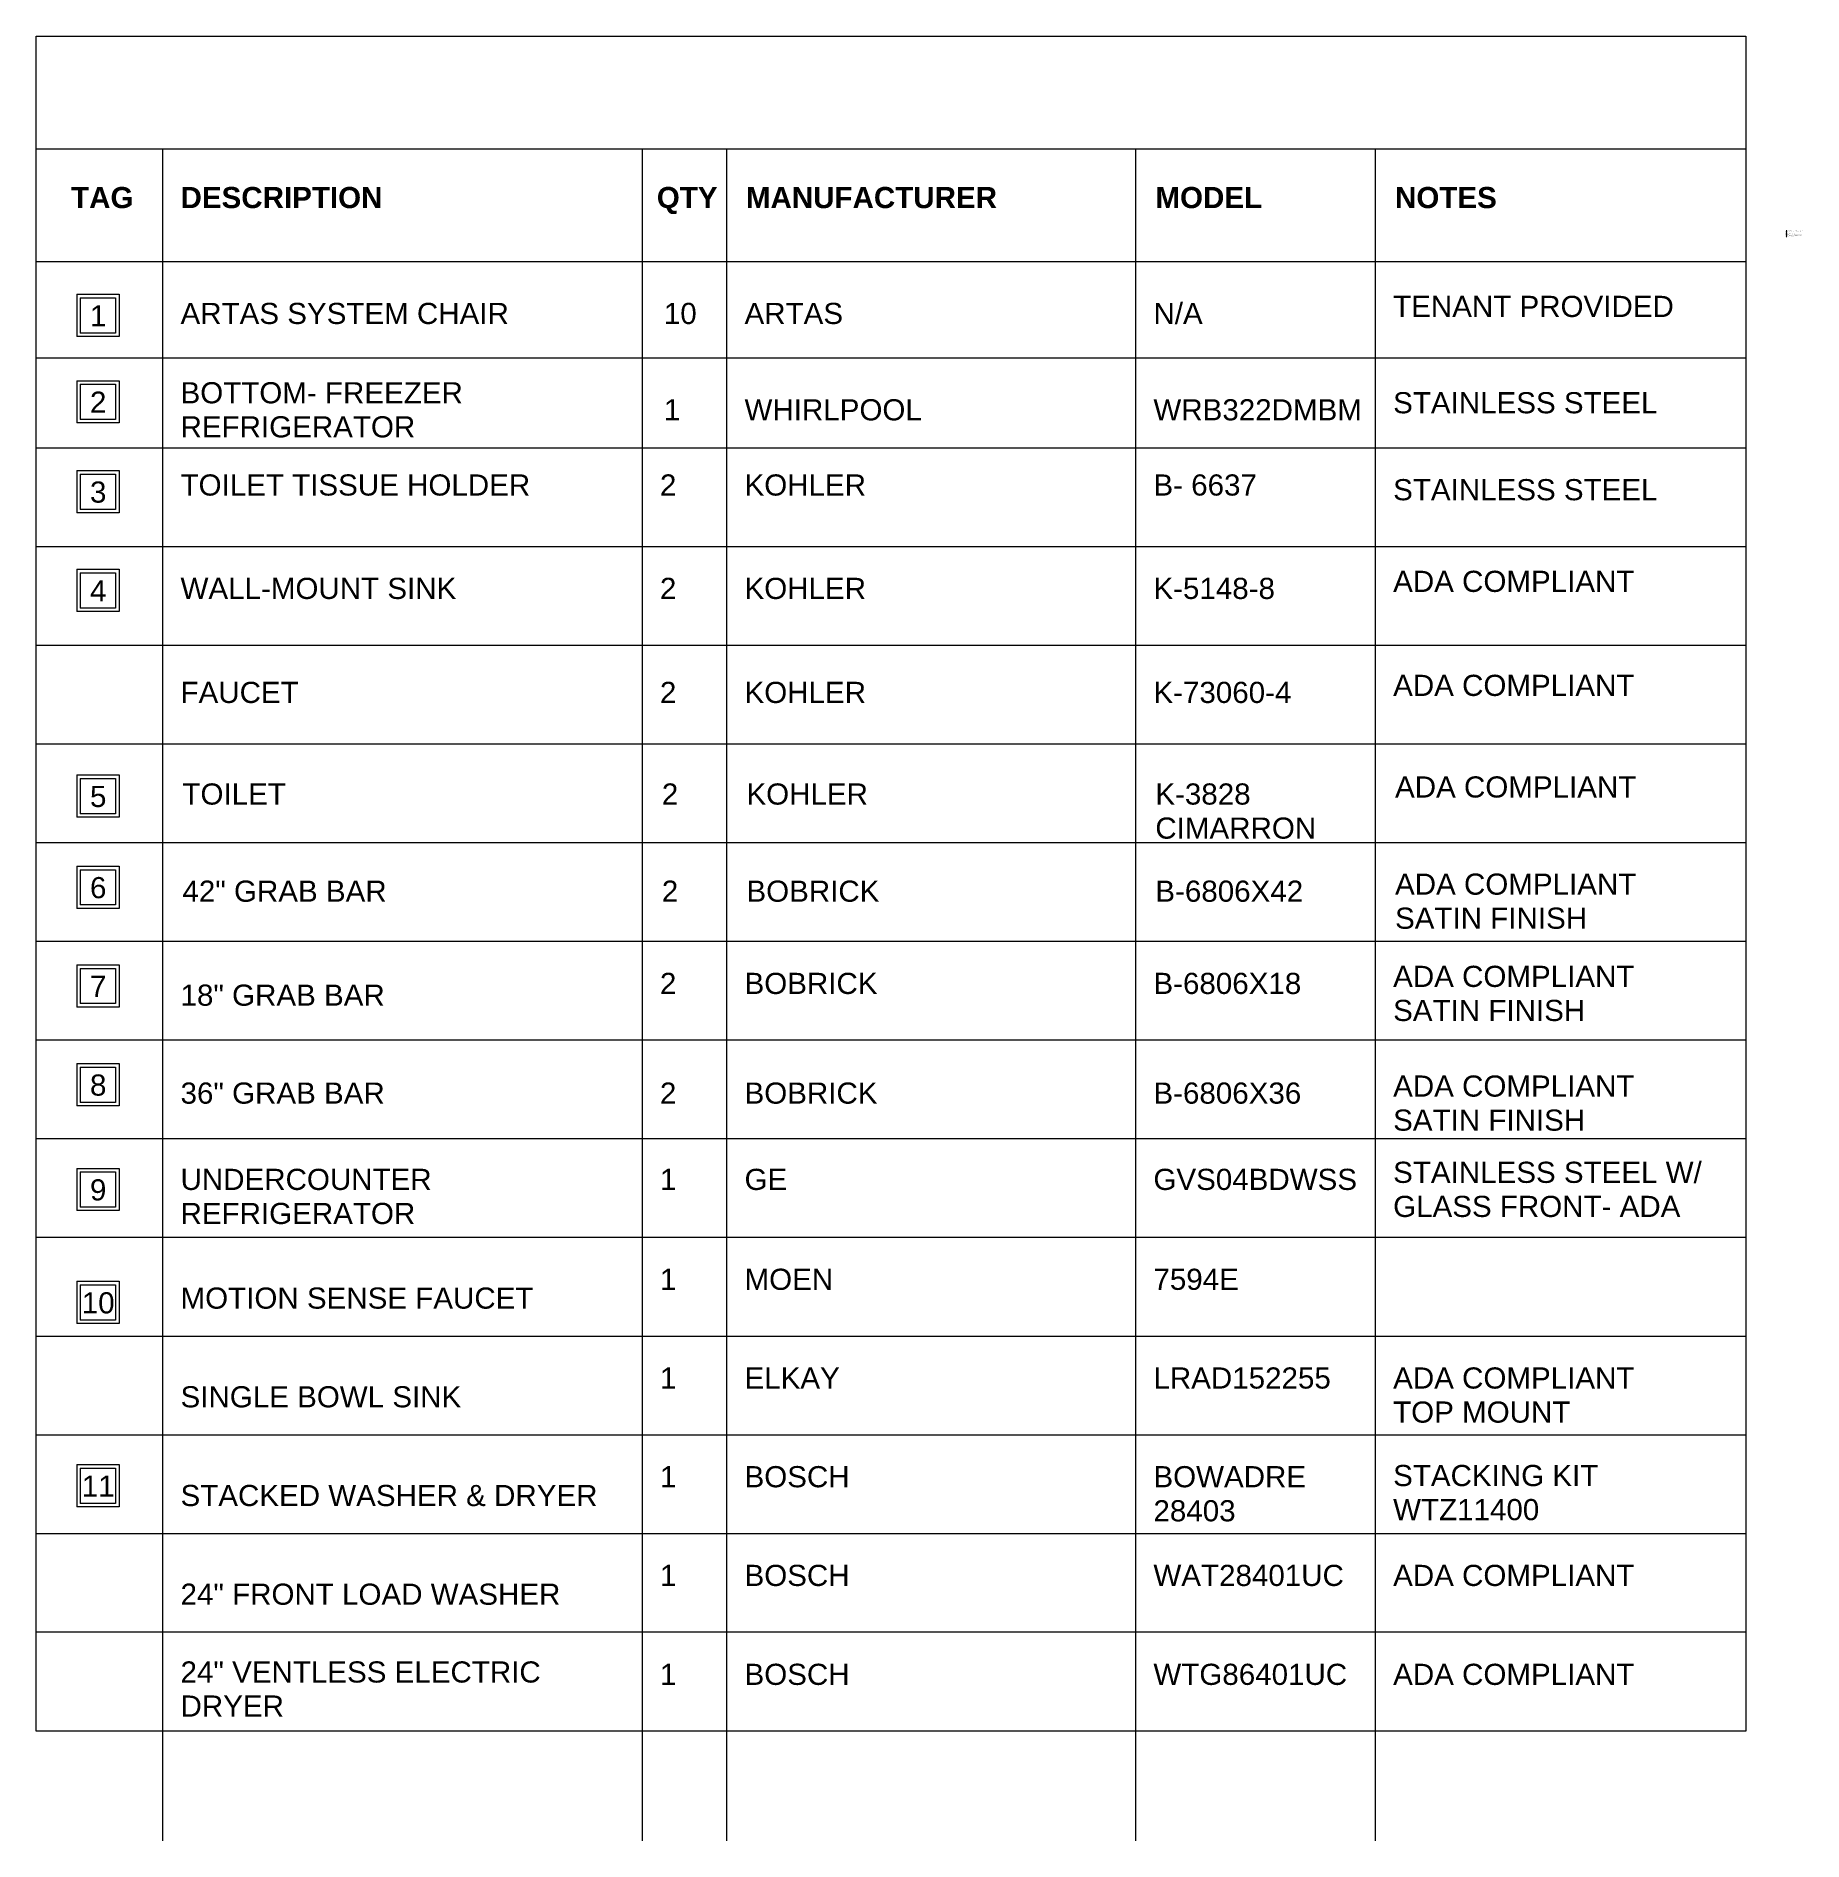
# Model space of a CAD drawing. Header units: inches. Extents: x 1 to 3107, y -595 to 378.
# Drawn here: x 2355 to 3107, y -575 to 193 of the extents above; entities that cross this region are included whole.
import ezdxf

# ---------------------------------------------------------------- set-up
doc = ezdxf.new("R2010")
doc.units = ezdxf.units.IN
doc.header["$MEASUREMENT"] = 0
for name, color, linetype, lineweight in [('A-ANNO-NOTE', 131, 'Continuous', 20), ('A-DETL-THIN', 151, 'Continuous', 9), ('G-ANNO-TEXT', 231, 'Continuous', 9)]:
    doc.layers.add(name, color=color, linetype=linetype, lineweight=lineweight)
doc.styles.add('Arial', font='arial.ttf', dxfattribs={"height": 9})
doc.styles.add('Arial_1', font='arial.ttf', dxfattribs={"height": 0.09375})
doc.styles.add('Arial_B', font='arialbd.ttf', dxfattribs={"height": 9})

msp = doc.modelspace()

# ---------------------------------------------------------------- texts
at = {"layer": 'A-ANNO-NOTE', "lineweight": 9, "attachment_point": 2, "line_spacing_factor": 0.941778}
for s, insert, char_height, width, style in [('2', (3099.62, 110.06), 0.0937, 0.0872, 'Arial_1'), ('3', (3099.62, 109.68), 0.0937, 0.0872, 'Arial_1'), ('4', (3099.62, 109.29), 0.0937, 0.0872, 'Arial_1'), ('5', (3099.62, 108.88), 0.0937, 0.0872, 'Arial_1'), ('6', (3099.62, 108.5), 0.0937, 0.0872, 'Arial_1'), ('7', (3099.62, 108.06), 0.0937, 0.0872, 'Arial_1'), ('1', (3099.62, 110.41), 0.0937, 0.0872, 'Arial_1'), ('1', (2381.17, 78.73), 9, 8.3742, 'Arial'), ('2', (2381.17, 41.98), 9, 8.3742, 'Arial'), ('3', (2381.17, 3.73), 9, 8.3742, 'Arial'), ('4', (2381.17, -38.27), 9, 8.3742, 'Arial'), ('5', (2381.17, -125.79), 9, 8.3742, 'Arial'), ('6', (2381.17, -164.6), 9, 8.3742, 'Arial'), ('7', (2381.17, -206.6), 9, 8.3742, 'Arial'), ('8', (2381.17, -248.6), 9, 8.3742, 'Arial'), ('9', (2381.17, -293.2), 9, 8.3742, 'Arial'), ('10', (2381.17, -341.27), 9, 16.7484, 'Arial'), ('11', (2381.17, -419.27), 9, 16.7484, 'Arial')]:
    msp.add_mtext(s, dxfattribs=dict(at, insert=insert, char_height=char_height, width=width, style=style))
at = {"layer": 'G-ANNO-TEXT', "color": 7, "attachment_point": 1}
for s, insert, char_height, width, style in [('TAG', (2369.64, 129.06), 9, 32.421, 'Arial_B'), ('DESCRIPTION', (2416.21, 129.06), 9, 105.444, 'Arial_B'), ('QTY', (2618.88, 129.06), 9, 31.815, 'Arial_B'), ('MANUFACTURER', (2656.79, 129.06), 9, 130.896, 'Arial_B'), ('MODEL', (2831.06, 129.06), 9, 56.055, 'Arial_B'), ('NOTES', (2933.02, 129.06), 9, 53.631, 'Arial_B'), ('WIRELESS ACCESS POINT THIS LOCATION. COORDINATE EXACT LOCATION WITH TENANT.', (3099.82, 110.04), 0.0937, 7.1394, 'Arial_1'), ('AND SECURITY VENDOR. ', (3099.82, 108.34), 0.0937, 2.0168, 'Arial_1'), ('QTY. (2) 2" GROMMET HOLES TO BE COORDINATED WITH POWER BENEATH FOR IPAD CHECK IN STATION', (3099.82, 110.41), 0.0937, 8.3167, 'Arial_1'), ('PROVIDE JUNCTION BOX FOR ENTRY DOOR MOTION SENSOR ', (3099.82, 109.67), 0.0937, 4.9237, 'Arial_1'), ('PROVIDE NEW FIRE ALARM RELAY FOR MAGLOCKS ', (3099.82, 109.28), 0.0937, 4.1126, 'Arial_1'), ('EXISTING ELECTRIC STRIKE CARD READER THIS LOCATION. GC TO COORDINATE WITH TENANT ', (3099.82, 108.87), 0.0937, 7.5971, 'Arial_1'), ('SECURITY VENDOR. ', (3099.82, 108.72), 0.0937, 1.6318, 'Arial_1'), ('PROVIDE JUNCTION BOX ABOVE CEILING FOR SECURITY CAMERA. COORDIANTE WITH TENANT ', (3099.82, 108.49), 0.0937, 7.5687, 'Arial_1'), ('EXISTING PUSH TO EXIT BUTTON TO REMAIN ', (3099.82, 108.05), 0.0937, 3.5855, 'Arial_1'), ('ARTAS SYSTEM CHAIR ', (2416.21, 79.74), 9, 175.437, 'Arial'), ('10', (2621.88, 79.74), 9, 16.968, 'Arial'), ('ARTAS  ', (2656.21, 79.74), 9, 59.994, 'Arial'), ('N/A ', (2830.21, 79.74), 9, 29.997, 'Arial'), ('TENANT PROVIDED  ', (2932.21, 82.74), 9, 155.136, 'Arial'), ('BOTTOM- FREEZER ', (2416.21, 45.99), 9, 152.106, 'Arial'), ('1', (2621.88, 38.74), 9, 8.484, 'Arial'), ('WHIRLPOOL  ', (2656.21, 38.74), 9, 101.505, 'Arial'), ('WRB322DMBM ', (2830.21, 38.74), 9, 113.928, 'Arial'), ('STAINLESS STEEL ', (2932.21, 41.74), 9, 141.804, 'Arial'), ('REFRIGERATOR', (2416.21, 31.49), 9, 122.715, 'Arial'), ('TOILET TISSUE HOLDER', (2416.21, 6.74), 9, 182.103, 'Arial'), ('2', (2620.21, 6.74), 9, 8.484, 'Arial'), ('KOHLER ', (2656.21, 6.74), 9, 67.872, 'Arial'), ('B- 6637 ', (2830.21, 6.74), 9, 57.873, 'Arial'), ('STAINLESS STEEL ', (2932.21, 4.74), 9, 141.804, 'Arial'), ('WALL-MOUNT SINK', (2416.21, -37.26), 9, 144.531, 'Arial'), ('2', (2620.21, -37.26), 9, 8.484, 'Arial'), ('KOHLER ', (2656.21, -37.26), 9, 67.872, 'Arial'), ('K-5148-8', (2830.21, -37.26), 9, 63.024, 'Arial'), ('ADA COMPLIANT ', (2932.21, -34.26), 9, 130.29, 'Arial'), ('FAUCET', (2416.21, -81.52), 9, 61.812, 'Arial'), ('2', (2620.21, -81.52), 9, 8.484, 'Arial'), ('KOHLER ', (2656.21, -81.52), 9, 67.872, 'Arial'), ('K-73060-4', (2830.21, -81.52), 9, 71.508, 'Arial'), ('ADA COMPLIANT ', (2932.21, -78.52), 9, 130.29, 'Arial'), ('ADA COMPLIANT ', (2933.02, -121.76), 9, 130.29, 'Arial'), ('TOILET ', (2417.02, -124.76), 9, 57.873, 'Arial'), ('2', (2621.02, -124.76), 9, 8.484, 'Arial'), ('KOHLER ', (2657.02, -124.76), 9, 67.872, 'Arial'), ('K-3828', (2831.02, -124.76), 9, 49.389, 'Arial'), ('CIMARRON', (2831.02, -139.26), 9, 84.234, 'Arial'), ('42" GRAB BAR', (2417.02, -166.1), 9, 106.656, 'Arial'), ('2', (2621.02, -166.1), 9, 8.484, 'Arial'), ('BOBRICK ', (2657.02, -166.1), 9, 73.629, 'Arial'), ('B-6806X42', (2831.02, -166.1), 9, 76.356, 'Arial'), ('ADA COMPLIANT ', (2933.02, -163.1), 9, 130.29, 'Arial'), ('SATIN FINISH ', (2933.02, -177.6), 9, 103.626, 'Arial'), ('2', (2620.21, -205.35), 9, 8.484, 'Arial'), ('BOBRICK ', (2656.21, -205.35), 9, 73.629, 'Arial'), ('B-6806X18', (2830.21, -205.35), 9, 76.356, 'Arial'), ('ADA COMPLIANT ', (2932.21, -202.35), 9, 130.29, 'Arial'), ('18" GRAB BAR ', (2416.21, -210.35), 9, 110.898, 'Arial'), ('SATIN FINISH ', (2932.21, -216.85), 9, 103.626, 'Arial'), ('36" GRAB BAR', (2416.21, -252.03), 9, 106.656, 'Arial'), ('2', (2620.21, -252.03), 9, 8.484, 'Arial'), ('BOBRICK ', (2656.21, -252.03), 9, 73.629, 'Arial'), ('B-6806X36', (2830.21, -252.03), 9, 76.356, 'Arial'), ('ADA COMPLIANT ', (2932.21, -249.03), 9, 130.29, 'Arial'), ('SATIN FINISH ', (2932.21, -263.53), 9, 103.626, 'Arial'), ('UNDERCOUNTER ', (2416.21, -288.74), 9, 136.047, 'Arial'), ('1', (2620.21, -288.74), 9, 8.484, 'Arial'), ('GE ', (2656.21, -288.74), 9, 26.664, 'Arial'), ('GVS04BDWSS', (2830.21, -288.74), 9, 106.959, 'Arial'), ('STAINLESS STEEL W/', (2932.21, -285.74), 9, 161.196, 'Arial'), ('REFRIGERATOR', (2416.21, -303.24), 9, 122.715, 'Arial'), ('GLASS FRONT- ADA', (2932.21, -300.24), 9, 150.288, 'Arial'), ('1', (2620.21, -331.26), 9, 8.484, 'Arial'), ('MOEN ', (2656.21, -331.26), 9, 50.904, 'Arial'), ('7594E', (2830.21, -331.26), 9, 44.238, 'Arial'), ('MOTION SENSE FAUCET ', (2416.21, -339.26), 9, 188.769, 'Arial'), ('1', (2620.21, -373.26), 9, 8.484, 'Arial'), ('ELKAY  ', (2656.21, -373.26), 9, 57.873, 'Arial'), ('LRAD152255 ', (2830.21, -373.26), 9, 96.354, 'Arial'), ('ADA COMPLIANT ', (2932.21, -373.26), 9, 130.29, 'Arial'), ('SINGLE BOWL SINK  ', (2416.21, -381.26), 9, 155.136, 'Arial'), ('TOP MOUNT  ', (2932.21, -387.76), 9, 101.505, 'Arial'), ('STACKING KIT ', (2932.21, -414.76), 9, 110.898, 'Arial'), ('1', (2620.21, -415.26), 9, 8.484, 'Arial'), ('BOSCH ', (2656.21, -415.26), 9, 59.388, 'Arial'), ('BOWADRE', (2830.21, -415.26), 9, 80.598, 'Arial'), ('STACKED WASHER & DRYER', (2416.21, -423.26), 9, 218.463, 'Arial'), ('28403 ', (2830.21, -429.76), 9, 46.662, 'Arial'), ('WTZ11400 ', (2932.21, -429.26), 9, 80.598, 'Arial'), ('1', (2620.21, -457.26), 9, 8.484, 'Arial'), ('BOSCH ', (2656.21, -457.26), 9, 59.388, 'Arial'), ('WAT28401UC', (2830.21, -457.26), 9, 99.687, 'Arial'), ('ADA COMPLIANT ', (2932.21, -457.26), 9, 130.29, 'Arial'), ('24" FRONT LOAD WASHER', (2416.21, -465.26), 9, 199.071, 'Arial'), ('24" VENTLESS ELECTRIC ', (2416.21, -498.36), 9, 191.799, 'Arial'), ('1', (2620.21, -499.36), 9, 8.484, 'Arial'), ('BOSCH ', (2656.21, -499.36), 9, 59.388, 'Arial'), ('WTG86401UC', (2830.21, -499.36), 9, 101.505, 'Arial'), ('ADA COMPLIANT ', (2932.21, -499.36), 9, 130.29, 'Arial'), ('DRYER', (2416.21, -512.86), 9, 53.934, 'Arial')]:
    msp.add_mtext(s, dxfattribs=dict(at, insert=insert, char_height=char_height, width=width, style=style))

# ---------------------------------------------------------------- blocks, each defined once
blk = doc.blocks.new('FORM Equipment_Fixture Tag - Square-214315-_A1006 - Equipment Legend')
at = {"layer": 'A-ANNO-NOTE'}
for p, q in [((18.79, 83.38), (36.79, 83.38)), ((18.79, 83.38), (36.79, 83.38)), ((18.79, 83.38), (36.79, 83.38)), ((18.79, 83.38), (18.79, 65.38)), ((20.29, 81.88), (20.29, 66.88)), ((20.29, 81.88), (35.29, 81.88)), ((35.29, 81.88), (35.29, 66.88)), ((36.79, 83.38), (36.79, 65.38)), ((36.79, 65.38), (18.79, 65.38)), ((35.29, 66.88), (20.29, 66.88))]:
    blk.add_line(p, q, dxfattribs=at)
blk = doc.blocks.new('FORM Keynote Tag - Default w_arrow-62346-_A1006 - Tel_Data_Elec Plan Keynotes')
at = {"layer": 'A-ANNO-NOTE'}
for p, q in [((41.36, 110.46), (41.3, 110.36)), ((41.3, 110.36), (41.36, 110.27)), ((41.36, 110.46), (41.46, 110.46)), ((41.36, 110.27), (41.46, 110.27)), ((41.52, 110.36), (41.46, 110.46)), ((41.46, 110.27), (41.52, 110.36))]:
    blk.add_line(p, q, dxfattribs=at)

# ---------------------------------------------------------------- linework, layer by layer
at = {"layer": 'A-DETL-THIN'}
for p, q in [((2354.74, 193.26), (3082.24, 193.26)), ((2354.74, -527.99), (2354.74, 193.26)), ((3082.24, 193.26), (3082.24, -527.99)), ((2354.74, 145.26), (3082.24, 145.26)), ((2408.74, -574.74), (2408.74, 145.26)), ((2612.74, -574.74), (2612.74, 145.26)), ((2648.74, -574.74), (2648.74, 145.26)), ((2822.74, -574.74), (2822.74, 145.26)), ((2924.74, -574.74), (2924.74, 145.26)), ((2354.74, 97.36), (3082.24, 97.36)), ((2354.74, 56.36), (3082.24, 56.36)), ((2354.74, 18.11), (3082.24, 18.11)), ((2354.74, -23.89), (3082.24, -23.89)), ((2354.74, -65.89), (3082.24, -65.89)), ((2354.74, -107.89), (3082.24, -107.89)), ((2354.74, -149.89), (3082.24, -149.89)), ((2354.74, -191.89), (3082.24, -191.89)), ((2354.74, -233.89), (3082.24, -233.89)), ((2354.74, -275.89), (3082.24, -275.89)), ((2354.74, -317.89), (3082.24, -317.89)), ((2354.74, -359.89), (3082.24, -359.89)), ((2354.74, -401.89), (3082.24, -401.89)), ((2354.74, -443.89), (3082.24, -443.89)), ((2354.74, -443.89), (3082.24, -443.89)), ((3082.24, -485.89), (2354.74, -485.89)), ((3082.24, -527.99), (2354.74, -527.99))]:
    msp.add_line(p, q, dxfattribs=at)

# ---------------------------------------------------------------- block references
at = {"layer": 'A-ANNO-NOTE'}
for name, p in [('FORM Keynote Tag - Default w_arrow-62346-_A1006 - Tel_Data_Elec Plan Keynotes', (3058.21, 0)), ('FORM Keynote Tag - Default w_arrow-62346-_A1006 - Tel_Data_Elec Plan Keynotes', (3058.21, -0.36)), ('FORM Keynote Tag - Default w_arrow-62346-_A1006 - Tel_Data_Elec Plan Keynotes', (3058.21, -0.73)), ('FORM Keynote Tag - Default w_arrow-62346-_A1006 - Tel_Data_Elec Plan Keynotes', (3058.21, -1.13)), ('FORM Keynote Tag - Default w_arrow-62346-_A1006 - Tel_Data_Elec Plan Keynotes', (3058.21, -1.54)), ('FORM Keynote Tag - Default w_arrow-62346-_A1006 - Tel_Data_Elec Plan Keynotes', (3058.21, -1.91)), ('FORM Keynote Tag - Default w_arrow-62346-_A1006 - Tel_Data_Elec Plan Keynotes', (3058.21, -2.35)), ('FORM Equipment_Fixture Tag - Square-214315-_A1006 - Equipment Legend', (2353.27, 0)), ('FORM Equipment_Fixture Tag - Square-214315-_A1006 - Equipment Legend', (2353.27, -36.75)), ('FORM Equipment_Fixture Tag - Square-214315-_A1006 - Equipment Legend', (2353.27, -75)), ('FORM Equipment_Fixture Tag - Square-214315-_A1006 - Equipment Legend', (2353.27, -117)), ('FORM Equipment_Fixture Tag - Square-214315-_A1006 - Equipment Legend', (2353.27, -204.52)), ('FORM Equipment_Fixture Tag - Square-214315-_A1006 - Equipment Legend', (2353.27, -243.34)), ('FORM Equipment_Fixture Tag - Square-214315-_A1006 - Equipment Legend', (2353.27, -285.34)), ('FORM Equipment_Fixture Tag - Square-214315-_A1006 - Equipment Legend', (2353.27, -327.34)), ('FORM Equipment_Fixture Tag - Square-214315-_A1006 - Equipment Legend', (2353.27, -371.93)), ('FORM Equipment_Fixture Tag - Square-214315-_A1006 - Equipment Legend', (2353.27, -420)), ('FORM Equipment_Fixture Tag - Square-214315-_A1006 - Equipment Legend', (2353.27, -498))]:
    msp.add_blockref(name, p, dxfattribs=at)

msp.set_redraw_order([(e.dxf.handle, doc.entitydb.next_handle()) for e in msp.query("TEXT MTEXT ATTDEF DIMENSION ARC_DIMENSION")])  # texts and dimensions are drawn at this point

doc.saveas('drawing.dxf')
